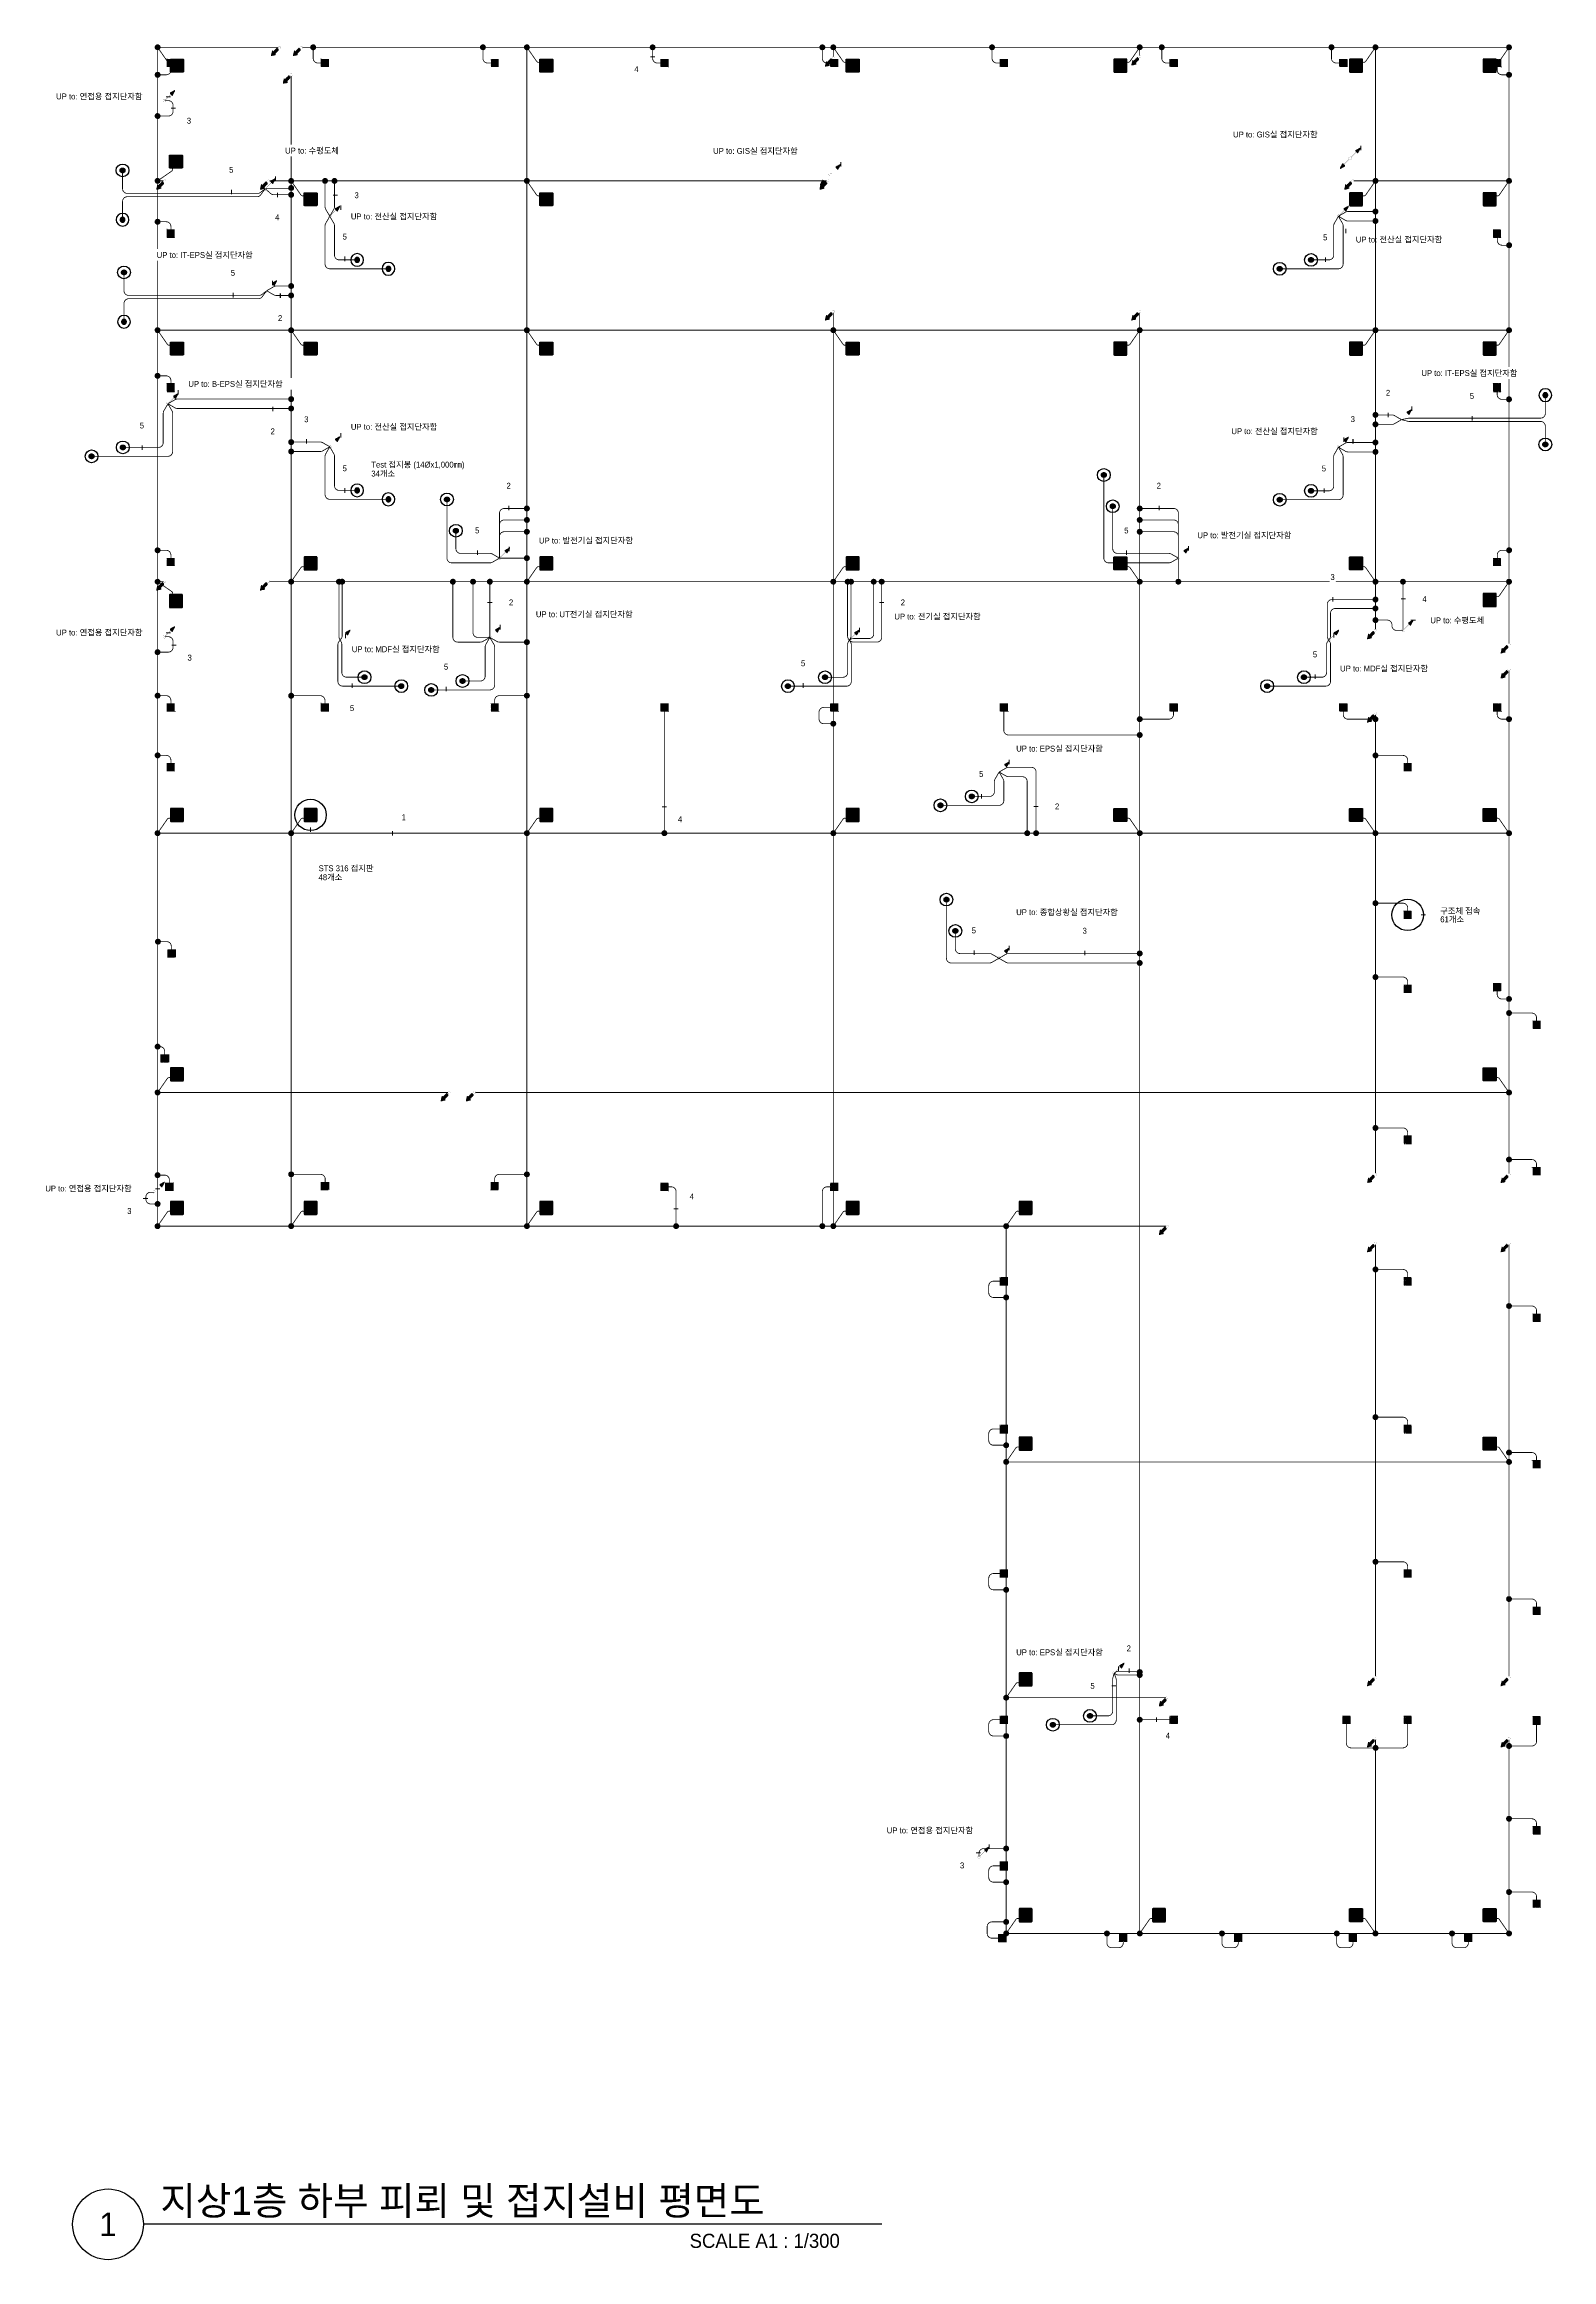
# Model space of a CAD drawing. Header units: millimetres. Extents: x 84495 to 502050, y -708375 to 1238700.
# Drawn here: x 84495 to 180419, y -525750 to -384805 of the extents above; entities that cross this region are included whole.
import ezdxf
from ezdxf.enums import TextEntityAlignment as Align

# ---------------------------------------------------------------- set-up
doc = ezdxf.new("R2010")
doc.units = ezdxf.units.MM
doc.header["$LTSCALE"] = 150
doc.set_wipeout_variables(frame=1)
for name, pattern in [('AM_ISO09W050', [22.5, 12, -1.5, 3, -1.5, 3, -1.5]), ('C2', [18.5, 13.5, -2, 1, -2]), ('HID', [2.3, 1.5, -0.8])]:
    doc.linetypes.add(name, pattern=pattern)
doc.layers.get('0').update_dxf_attribs({"lineweight": 0})
for name, color, linetype in [('------99 Grounding and Lightning', 3, 'Continuous'), ('------99 Grounding_Mesh', 6, 'Continuous'), ('-----09 E-WIRE-GV', 2, 'Continuous'), ('-----20 General Symbol', 3, 'Continuous'), ('-----29 Indicator', 1, 'Continuous'), ('-----30 Text', 2, 'Continuous'), ('-----41 Drawing Title', 2, 'Continuous')]:
    doc.layers.add(name, color=color, linetype=linetype)
doc.styles.add('ELEC', font='')
doc.styles.get('ELEC').set_extended_font_data('Dotum')

# ---------------------------------------------------------------- blocks, each defined once
blk = doc.blocks.new('접지봉')
at = {"linetype": 'HID', "ltscale": 200}
h = blk.add_hatch(color=256, dxfattribs=at)
h.dxf.hatch_style = 1
edge = h.paths.add_edge_path()
edge.add_arc((0, 0), 102, 0, 360)
blk.add_circle((0, 0), 271)
blk.add_circle((0, 0), 102, dxfattribs=at)
blk = doc.blocks.new('접속점 (본딩)')
h = blk.add_hatch(color=256)
h.dxf.hatch_style = 1
h.paths.add_polyline_path([(125, 0, 1), (-125, 0, 1)])
at = {"const_width": 2}
for points in [[(125, 0, 1), (-125, 0)], [(125, 0, -1), (-125, 0)]]:
    blk.add_lwpolyline(points, format="xyb", dxfattribs=at)
blk = doc.blocks.new('입상입하1')
h = blk.add_hatch()
h.set_pattern_fill('ANSI31', color=256, scale=50, angle=135)
h.set_pattern_definition([(180, (845993.8846, 610394.13), (-1e-14, -6.25), [])])
h.paths.add_polyline_path([(432, 432), (321, 228), (229, 321)])
at = {"const_width": 3.93}
blk.add_lwpolyline([(0, 61, -1), (0, -61, -1), (0, 61)], format="xyb", dxfattribs=at)
for points in [[(43, 43), (275, 275)], [(434, 433), (322, 227), (229, 321), (434, 433)]]:
    blk.add_lwpolyline(points, dxfattribs=at)
blk = doc.blocks.new('STS 316 접지판')
blk.add_wipeout([(-254, -276), (-270, -270), (-276, -254), (-276, 254), (-270, 270), (-254, 276), (254, 276), (270, 270), (276, 254), (276, -254), (270, -270), (254, -276)])
h = blk.add_hatch(color=256)
h.dxf.hatch_style = 1
h.set_gradient(color1=(132, 132, 132), color2=(214, 214, 214), tint=1, name='SPHERICAL')
edge = h.paths.add_edge_path()
edge.add_line((-254, 276), (254, 276))
edge.add_arc((254, 254), 22.1, 0, 90, ccw=False)
edge.add_line((276, 254), (276, -254))
edge.add_arc((254, -254), 22.1, 270, 360, ccw=False)
edge.add_line((254, -276), (-254, -276))
edge.add_arc((-254, -254), 22.1, 180, 270, ccw=False)
edge.add_line((-276, -254), (-276, 254))
edge.add_arc((-254, 254), 22.1, 90, 180, ccw=False)
h.paths.add_polyline_path([(-169, 221), (169, 221, -0.668179), (173, 212), (-165, 212, -1.496606)], flags=16)
h.paths.add_polyline_path([(221, 169), (221, -169, -0.668179), (212, -173), (212, 165, -1.496606)], flags=16)
h.paths.add_polyline_path([(-173, -212), (165, -212, -1.496606), (169, -221), (-169, -221, -0.668179)], flags=16)
h.paths.add_polyline_path([(-221, 169, 0.022626), (-52, 0, 1.473564), (-43, 4, 0.045564)], flags=16)
h = blk.add_hatch(color=256)
h.set_gradient(color1=(255, 255, 255), tint=1, name='SPHERICAL')
edge = h.paths.add_edge_path()
edge.add_arc((-232, 232), 22.1, 0, 360)
edge = h.paths.add_edge_path()
edge.add_arc((-78, 249), 16.6, 0, 360)
edge = h.paths.add_edge_path()
edge.add_arc((78, 249), 16.6, 0, 360)
edge = h.paths.add_edge_path()
edge.add_arc((232, 232), 22.1, 0, 360)
edge = h.paths.add_edge_path()
edge.add_arc((249, -77), 16.6, 0, 360)
edge = h.paths.add_edge_path()
edge.add_arc((249, 77), 16.6, 0, 360)
edge = h.paths.add_edge_path()
edge.add_arc((-78, -249), 16.6, 0, 360)
edge = h.paths.add_edge_path()
edge.add_arc((78, -249), 16.6, 0, 360)
edge = h.paths.add_edge_path()
edge.add_arc((232, -232), 22.1, 0, 360)
edge = h.paths.add_edge_path()
edge.add_arc((-232, -232), 22.1, 0, 360)
edge = h.paths.add_edge_path()
edge.add_arc((-249, -77), 16.6, 0, 360)
edge = h.paths.add_edge_path()
edge.add_arc((-249, 77), 16.6, 0, 360)
edge = h.paths.add_edge_path()
edge.add_arc((0, 0), 22.1, 0, 360)
h = blk.add_hatch(color=256)
h.set_gradient(color1=(255, 255, 255), tint=1, name='SPHERICAL')
edge = h.paths.add_edge_path()
edge.add_arc((-249, -77), 16.6, 0, 360)
edge = h.paths.add_edge_path()
edge.add_arc((-249, 77), 16.6, 0, 360)
edge = h.paths.add_edge_path()
edge.add_arc((-232, 232), 22.1, 0, 360)
edge = h.paths.add_edge_path()
edge.add_arc((-78, 249), 16.6, 0, 360)
edge = h.paths.add_edge_path()
edge.add_arc((78, 249), 16.6, 0, 360)
edge = h.paths.add_edge_path()
edge.add_arc((0, 0), 22.1, 0, 360)
edge = h.paths.add_edge_path()
edge.add_arc((232, 232), 22.1, 0, 360)
h = blk.add_hatch(color=256)
h.set_gradient(color1=(132, 132, 132), one_color=1, tint=1, name='SPHERICAL')
edge = h.paths.add_edge_path()
edge.add_arc((0, 0), 22.1, 0, 360)
for points in [[(-254, 276), (254, 276, -0.414214), (276, 254), (276, -254, -0.414214), (254, -276), (-254, -276, -0.414214), (-276, -254), (-276, 254, -0.414214), (-254, 276, 0.033225)], [(-221, -169), (-221, 169, -0.668179), (-212, 173), (-43, 4, -0.414214), (-43, -4), (-212, -173, -0.668179), (-221, -169, -0.016281)], [(-169, 221), (169, 221, -0.668179), (173, 212), (4, 43, -0.414214), (-4, 43), (-173, 212, -0.668179), (-169, 221, -0.016281)], [(221, -169), (221, 169, 0.668179), (212, 173), (43, 4, 0.414214), (43, -4), (212, -173, 0.668179), (221, -169, 0.016281)], [(-169, -221), (169, -221, 0.668179), (173, -212), (4, -43, 0.414214), (-4, -43), (-173, -212, 0.668179), (-169, -221, 0.016281)]]:
    blk.add_lwpolyline(points, format="xyb")
for centre, radius in [((-249, 77), 16.6), ((-232, 232), 22.1), ((-78, 249), 16.6), ((0, 0), 22.1), ((78, 249), 16.6), ((232, 232), 22.1), ((249, 77), 16.6), ((-249, -77), 16.6), ((-232, -232), 22.1), ((-78, -249), 16.6), ((78, -249), 16.6), ((232, -232), 22.1), ((249, -77), 16.6)]:
    blk.add_circle(centre, radius)
blk = doc.blocks.new('A$Ccb354d3c')
at = {"layer": '------99 Grounding_Mesh', "xscale": 1.5, "yscale": 1.5, "zscale": 1.5}
blk.add_blockref('STS 316 접지판', (1232, -1164), dxfattribs=at)
at = {"layer": '------99 Grounding_Mesh', "linetype": 'AM_ISO09W050', "ltscale": 0.12, "const_width": 50}
blk.add_lwpolyline([(619, -893), (0, 0)], dxfattribs=at)
blk.add_lwpolyline([(619, -893, 0.7141311), (884, -816)], format="xyb", dxfattribs=at)
at = {"layer": '------99 Grounding_Mesh', "xscale": 1.5, "yscale": 1.5, "zscale": 1.5}
blk.add_blockref('접속점 (본딩)', (0, 0), dxfattribs=at)
blk = doc.blocks.new('입상입하2')
h = blk.add_hatch()
h.set_pattern_fill('ANSI31', color=256, scale=100, angle=135)
h.set_pattern_definition([(180, (0, 0), (-2e-14, -12.5), [])])
h.paths.add_polyline_path([(326, 242), (377, 192), (433, 433), (192, 377), (242, 326), (39, 124), (124, 39)])
at = {"const_width": 3.93}
blk.add_lwpolyline([(0, 61, -1), (0, -61, -1), (0, 61)], format="xyb", dxfattribs=at)
blk.add_lwpolyline([(377, 192), (326, 242), (124, 39), (39, 124), (242, 326), (192, 377), (433, 433)], close=True, dxfattribs=at)
blk = doc.blocks.new('구조체접속')
h = blk.add_hatch()
h.set_pattern_fill('ANGLE', color=1, scale=200)
h.set_pattern_definition([(0, (0, 0), (0, 55), [40, -15]), (90, (0, 0), (-55, 3e-15), [40, -15])])
h.paths.add_polyline_path([(168, 168), (-168, 168), (-168, -168), (168, -168)])
at = {"color": 1}
for p, q in [((166, 168), (168, 166)), ((-168, -166), (-166, -168))]:
    blk.add_line(p, q, dxfattribs=at)
at = {"color": 1, "const_width": 2}
blk.add_lwpolyline([(168, 168), (-168, 168), (-168, -168), (168, -168)], close=True, dxfattribs=at)

msp = doc.modelspace()

# ---------------------------------------------------------------- linework, layer by layer
at = {"layer": '------99 Grounding_Mesh', "linetype": 'AM_ISO09W050', "const_width": 50, "elevation": 0}
for points in [[(91704, -384995), (99380, -384995)], [(91704, -384995), (91704, -459995)], [(100927, -384995), (177704, -384995)], [(115204, -384995), (115204, -459995)], [(134704, -385595), (134704, -384995)], [(154204, -384995), (154204, -385521)], [(177704, -384995), (177705, -422921)], [(100204, -386829), (100204, -459995)], [(98827, -393495), (134280, -393495)], [(167827, -393495), (177704, -393495)], [(91704, -402995), (177704, -402995)], [(134704, -459995), (134704, -401889)], [(154204, -401889), (154204, -504995)], [(98827, -418995), (177704, -418995)], [(177702, -424669), (177704, -456621)], [(169204, -427469), (169204, -456621)], [(91704, -434995), (177704, -434995)], [(91704, -451495), (110180, -451495)], [(111927, -451495), (177704, -451495)], [(91704, -459995), (155880, -459995)], [(145704, -459995), (145704, -504995)], [(169204, -461169), (169204, -488621)], [(177704, -461169), (177704, -488621)], [(145705, -474995), (177704, -474995)], [(169204, -492669), (169204, -504995)], [(177704, -492669), (177704, -504995)], [(145705, -504995), (177704, -504995)]]:
    msp.add_lwpolyline(points, dxfattribs=at)
at = {"layer": '------99 Grounding_Mesh', "const_width": 50, "elevation": 0}
for points in [[(91704, -393495), (92080, -393495)], [(91704, -418995), (92080, -418995)], [(145705, -489995), (155880, -489995)]]:
    msp.add_lwpolyline(points, dxfattribs=at)
at = {"layer": '-----09 E-WIRE-GV', "color": 4, "linetype": 'C2', "ltscale": 0.1, "const_width": 50, "elevation": 0}
for points in [[(102100, -385996), (101906, -385996, -0.4142136), (101606, -385696), (101606, -384995)], [(112900, -385996), (112706, -385996, -0.4142136), (112406, -385696), (112406, -384995)], [(123700, -385996), (123506, -385996, -0.4142136), (123206, -385696), (123206, -384995)], [(145300, -385996), (145106, -385996, -0.4142136), (144806, -385696), (144806, -384995)], [(156100, -385996), (155906, -385996, -0.4142136), (155606, -385696), (155606, -384995)], [(92551, -396590), (92551, -396395, 0.4142136), (92251, -396095), (91704, -396095)], [(92551, -406393), (92551, -406198, 0.4142136), (92251, -405898), (91704, -405898)], [(176950, -406897), (176950, -407092, 0.4142136), (177250, -407392), (177704, -407392)], [(92551, -426740), (92551, -426545, 0.4142136), (92251, -426245), (91704, -426245)], [(113154, -426740), (113154, -426545, -0.4142136), (113454, -426245), (115204, -426245)], [(134502, -426992), (134096, -426992, 0.4142136), (133796, -427292), (133796, -427729, 0.4142136), (134096, -428029), (134704, -428029)], [(154204, -428748), (145854, -428748, -0.4142136), (145554, -428448), (145554, -427244)], [(92551, -430540), (92551, -430345, 0.4142136), (92251, -430045), (91704, -430045)], [(171254, -439943), (171254, -439748, 0.4142136), (170954, -439448), (169204, -439448)], [(92577, -442388), (92577, -442193, 0.4142136), (92277, -441893), (91729, -441893)], [(179454, -491702), (179454, -492768, -0.4142136), (179154, -493068), (177704, -493068)], [(153154, -505497), (153154, -505604, -0.4142136), (152854, -505904), (152417, -505904, -0.4142136), (152117, -505604), (152117, -504995)], [(160474, -505497), (160474, -505604, -0.4142136), (160174, -505904), (159737, -505904, -0.4142136), (159437, -505604), (159437, -504995)], [(175114, -505497), (175114, -505604, -0.4142136), (174814, -505904), (174377, -505904, -0.4142136), (174077, -505604), (174077, -504995)]]:
    msp.add_lwpolyline(points, format="xyb", dxfattribs=at)
at = {"layer": '-----09 E-WIRE-GV', "color": 3, "linetype": 'C2', "ltscale": 0.3, "const_width": 50, "elevation": 0}
msp.add_lwpolyline([(92154, -388388), (92389, -388388, -0.4142136), (92689, -388688), (92689, -389068, -0.4142136), (92389, -389368), (91704, -389368)], format="xyb", dxfattribs=at)
at = {"layer": '-----09 E-WIRE-GV', "color": 3, "linetype": 'C2', "ltscale": 0.3, "const_width": 50}
for points in [[(102662, -395745), (102921, -395295, 0.1316525), (102962, -395145), (102962, -393495)], [(166846, -395745), (167296, -395485, -0.1316525), (167446, -395445), (169204, -395445)], [(166846, -395745), (167296, -396005, 0.1316525), (167446, -396045), (169204, -396045)], [(102662, -410411), (102212, -410151, 0.1316525), (102062, -410111), (100204, -410111)], [(166846, -410437), (167296, -410177, -0.1316525), (167446, -410137), (169204, -410137)], [(102662, -410411), (102212, -410671, -0.1316525), (102062, -410711), (100204, -410711)], [(166846, -410437), (167296, -410697, 0.1316525), (167446, -410737), (169304, -410737)], [(103314, -422715), (103264, -422588, -0.0934639), (103243, -422478), (103243, -418995)], [(103314, -422715), (103389, -422615, 0.1636487), (103450, -422434), (103450, -418995)], [(166235, -422715), (166174, -422602, -0.1241405), (166138, -422459), (166138, -420431, -0.4142136), (166438, -420131), (169204, -420131)], [(166235, -422715), (166301, -422607, 0.1379562), (166345, -422451), (166345, -420998, -0.4142136), (166645, -420698), (169204, -420698)], [(92154, -422495), (92389, -422495, -0.4142136), (92689, -422795), (92689, -423175, -0.4142136), (92389, -423475), (91704, -423475)], [(145246, -442953), (145696, -442693, -0.1316525), (145846, -442653), (154204, -442653)], [(145246, -442953), (145696, -443213, 0.1316525), (145846, -443253), (154204, -443253)], [(143974, -500130), (143974, -499896, -0.4142136), (144274, -499596), (145704, -499596)]]:
    msp.add_lwpolyline(points, format="xyb", dxfattribs=at)
at = {"layer": '-----09 E-WIRE-GV', "color": 2, "linetype": 'C2', "ltscale": 0.3, "const_width": 50}
for points in [[(102662, -395745), (102921, -396195, -0.1316525), (102962, -396345), (102962, -398221, 0.4142136), (103262, -398521), (104404, -398521)], [(166846, -395745), (167105, -396195, -0.1316525), (167146, -396345), (167146, -398788, -0.4142136), (166846, -399088), (163112, -399088)], [(166846, -395745), (166586, -396195, 0.1316525), (166546, -396345), (166546, -398221, -0.4142136), (166246, -398521), (165104, -398521)], [(89566, -399317), (89566, -400481, 0.4142136), (89866, -400781), (98162, -400781, 0.1672844), (98347, -400718), (98646, -400484)], [(170862, -408685), (171283, -408596, -0.0526119), (171345, -408589), (179713, -408589, 0.4142136), (180013, -408289), (180013, -407125)], [(92362, -407675), (92621, -408125, -0.1316525), (92662, -408275), (92662, -410718, -0.4142136), (92362, -411018), (87502, -411018)], [(92362, -407675), (92102, -408125, 0.1316525), (92062, -408275), (92062, -410151, -0.4142136), (91762, -410451), (89493, -410451)], [(180013, -410264), (180013, -409100, 0.4142136), (179713, -408800), (171351, -408800, -0.0620929), (171277, -408791), (170862, -408685)], [(102662, -410411), (102402, -410861, 0.1316525), (102362, -411011), (102362, -413454, 0.4142136), (102662, -413754), (106395, -413754)], [(102662, -410411), (102921, -410861, -0.1316525), (102962, -411011), (102962, -412887, 0.4142136), (103262, -413187), (104404, -413187)], [(166846, -410437), (167105, -410887, -0.1316525), (167146, -411037), (167146, -413480, -0.4142136), (166846, -413780), (163112, -413780)], [(166846, -410437), (166586, -410887, 0.1316525), (166546, -411037), (166546, -412913, -0.4142136), (166246, -413213), (165104, -413213)], [(107210, -425638), (103477, -425638, -0.4142136), (103177, -425338), (103177, -422996, -0.163907), (103238, -422815), (103314, -422715)], [(104871, -425071), (103729, -425071, -0.4142136), (103429, -424771), (103429, -422983, 0.1437066), (103382, -422821), (103314, -422715)], [(166235, -422715), (166301, -422823, -0.1382502), (166345, -422980), (166345, -425338, -0.4142136), (166045, -425638), (162312, -425638)], [(166235, -422715), (166157, -422813, 0.1686944), (166093, -422999), (166093, -424771, -0.4142136), (165793, -425071), (164651, -425071)], [(145255, -431103), (145514, -431553, -0.1316525), (145555, -431703), (145555, -432922, -0.4142136), (145255, -433222), (141521, -433222)], [(145255, -431103), (144995, -431553, 0.1316525), (144955, -431703), (144955, -432355, -0.4142136), (144655, -432655), (143513, -432655)], [(145246, -442953), (144796, -443213, -0.1316525), (144646, -443253), (142203, -443253, -0.4142136), (141903, -442953), (141903, -439220)], [(145246, -442953), (144796, -442693, 0.1316525), (144646, -442653), (142770, -442653, -0.4142136), (142470, -442353), (142470, -441211)], [(148674, -491718), (152408, -491718, 0.4142136), (152708, -491418), (152708, -488849, 0.0894457), (152689, -488744), (152574, -488435)], [(151038, -491151), (152180, -491151, 0.4142136), (152480, -490851), (152480, -488834, -0.0639651), (152489, -488758), (152574, -488435)]]:
    msp.add_lwpolyline(points, format="xyb", dxfattribs=at)
at = {"layer": '-----09 E-WIRE-GV', "color": 4, "linetype": 'C2', "ltscale": 0.1, "const_width": 50}
for points in [[(176957, -397094), (176957, -397288, 0.4142136), (177257, -397588), (177710, -397588)], [(92551, -417490), (92551, -417295, 0.4142136), (92251, -416995), (91704, -416995)], [(176957, -417490), (176957, -417295, -0.4142136), (177257, -416995), (177710, -416995)], [(102354, -426743), (102354, -426548, 0.4142136), (102054, -426248), (100204, -426248)], [(156354, -427247), (156354, -427442, -0.4142136), (156054, -427742), (154204, -427742)], [(167154, -427247), (167154, -427442, 0.4142136), (167454, -427742), (169204, -427742)], [(176950, -427244), (176950, -427438, 0.4142136), (177250, -427738), (177704, -427738)], [(171254, -430543), (171254, -430348, 0.4142136), (170954, -430048), (169204, -430048)], [(171254, -444643), (171254, -444448, 0.4142136), (170954, -444148), (169204, -444148)], [(176950, -445047), (176950, -445242, 0.4142136), (177250, -445542), (177704, -445542)], [(179454, -446933), (179454, -446738, 0.4142136), (179154, -446438), (177704, -446438)], [(92154, -449068), (92154, -448873, 0.4142136), (91854, -448573), (91704, -448573)], [(171254, -454243), (171254, -454048, 0.4142136), (170954, -453748), (169204, -453748)], [(179454, -456253), (179454, -456058, 0.4142136), (179154, -455758), (177704, -455758)], [(92454, -457243), (92454, -457048, 0.4142136), (92154, -456748), (91704, -456748)], [(102370, -457193), (102370, -456998, 0.4142136), (102070, -456698), (100204, -456698)], [(113154, -457193), (113154, -456998, -0.4142136), (113454, -456698), (115204, -456698)], [(124206, -457495), (124400, -457495, -0.4142136), (124700, -457795), (124700, -459995)], [(145302, -463495), (144896, -463495, 0.4142136), (144596, -463795), (144596, -464232, 0.4142136), (144896, -464532), (145704, -464532)], [(171254, -463243), (171254, -463048, 0.4142136), (170954, -462748), (169204, -462748)], [(179454, -465573), (179454, -465378, 0.4142136), (179154, -465078), (177704, -465078)], [(171254, -472643), (171254, -472448, 0.4142136), (170954, -472148), (169204, -472148)], [(171254, -481843), (171254, -481648, 0.4142136), (170954, -481348), (169204, -481348)], [(145302, -482095), (144896, -482095, 0.4142136), (144596, -482395), (144596, -482832, 0.4142136), (144896, -483132), (145704, -483132)], [(179454, -484213), (179454, -484018, 0.4142136), (179154, -483718), (177704, -483718)], [(145302, -491395), (144896, -491395, 0.4142136), (144596, -491695), (144596, -492132, 0.4142136), (144896, -492432), (145704, -492432)], [(167354, -491647), (167354, -492889, 0.4142136), (167654, -493189), (169204, -493189)], [(171254, -491647), (171254, -492889, -0.4142136), (170954, -493189), (169204, -493189)], [(179454, -498193), (179454, -497998, 0.4142136), (179154, -497698), (177704, -497698)], [(145302, -500695), (144896, -500695, 0.4142136), (144596, -500995), (144596, -501432, 0.4142136), (144896, -501732), (145704, -501732)]]:
    msp.add_lwpolyline(points, format="xyb", dxfattribs=at)
at = {"layer": '-----09 E-WIRE-GV', "color": 1, "linetype": 'C2', "ltscale": 0.3, "const_width": 50}
for points in [[(98646, -400484), (99096, -400225, -0.1316525), (99246, -400184), (100204, -400184)], [(98646, -400484), (99096, -400744, 0.1316525), (99246, -400784), (100204, -400784)], [(92362, -407675), (92812, -407415, -0.1316525), (92962, -407375), (100204, -407375)], [(92362, -407675), (92812, -407935, 0.1316525), (92962, -407975), (100204, -407975)], [(170862, -408685), (170412, -408426, 0.1316525), (170262, -408385), (169112, -408385)], [(170862, -408685), (170412, -408945, -0.1316525), (170262, -408985), (169112, -408985)], [(145255, -431103), (145705, -430844, -0.1316525), (145855, -430803), (147309, -430803, -0.4142136), (147609, -431103), (147609, -434995)], [(145255, -431103), (145705, -431363, 0.1316525), (145855, -431403), (146742, -431403, -0.4142136), (147042, -431703), (147042, -434995)], [(154204, -488314), (152845, -488314, 0.1495136), (152678, -488365), (152574, -488435)], [(154204, -488552), (152843, -488552, -0.1452457), (152679, -488504), (152574, -488435)]]:
    msp.add_lwpolyline(points, format="xyb", dxfattribs=at)
at = {"layer": '-----09 E-WIRE-GV', "color": 2, "linetype": 'C2', "ltscale": 0.3, "const_width": 50, "elevation": 0}
for points in [[(113462, -417495), (113012, -417755, -0.1316525), (112862, -417795), (110419, -417795, -0.4142136), (110119, -417495), (110119, -413762)], [(113462, -417495), (113012, -417235, 0.1316525), (112862, -417195), (110986, -417195, -0.4142136), (110686, -416895), (110686, -415753)], [(112849, -422538), (113108, -422988, -0.1316525), (113149, -423138), (113149, -425581, -0.4142136), (112849, -425881), (109115, -425881)], [(112849, -422538), (112589, -422988, 0.1316525), (112549, -423138), (112549, -425014, -0.4142136), (112249, -425314), (111107, -425314)], [(135714, -422715), (135790, -422819, -0.1594596), (135848, -422996), (135848, -425341, -0.4142136), (135548, -425641), (131814, -425641)], [(135714, -422715), (135653, -422834, 0.1191778), (135620, -422971), (135620, -424774, -0.4142136), (135320, -425074), (134178, -425074)]]:
    msp.add_lwpolyline(points, format="xyb", dxfattribs=at)
at = {"layer": '-----09 E-WIRE-GV', "color": 1, "linetype": 'C2', "ltscale": 0.3, "const_width": 50, "elevation": 0}
for points in [[(113462, -415503), (113462, -415366, -0.4142136), (113762, -415066), (115204, -415066)], [(113462, -416254), (113462, -416117, -0.4142136), (113762, -415817), (115204, -415817)], [(112849, -422538), (112399, -422798, -0.1316525), (112249, -422838), (110795, -422838, -0.4142136), (110495, -422538), (110495, -418995)], [(112849, -422538), (112076, -422538, -0.4142136), (111776, -422238), (111776, -418995)], [(112849, -422538), (113299, -422798, 0.1316525), (113449, -422838), (115204, -422838)]]:
    msp.add_lwpolyline(points, format="xyb", dxfattribs=at)
msp.add_lwpolyline([(112849, -422538), (112849, -418995)], dxfattribs=at)
at = {"layer": '-----09 E-WIRE-GV', "color": 4, "linetype": 'C2', "ltscale": 0.3, "const_width": 50}
msp.add_lwpolyline([(170954, -422095), (170954, -418995)], dxfattribs=at)
msp.add_lwpolyline([(170954, -422095), (170553, -422095, -0.4142136), (170253, -421795), (170253, -421737, 0.4142136), (169953, -421437), (169204, -421437)], format="xyb", dxfattribs=at)
at = {"layer": '-----09 E-WIRE-GV', "color": 4, "linetype": 'C2', "ltscale": 0.1, "const_width": 50, "elevation": 0}
msp.add_lwpolyline([(123954, -427244), (123954, -434995)], dxfattribs=at)
at = {"layer": '-----09 E-WIRE-GV', "color": 4, "linetype": 'C2', "ltscale": 0.1, "const_width": 50}
msp.add_lwpolyline([(156102, -491395), (154204, -491395)], dxfattribs=at)
at = {"layer": '-----29 Indicator', "elevation": 0}
for points in [[(91379, -388150, 0, 0, 0), (92242, -388150, 64.2, 64.2, 0), (92542, -388150, 0, 0, 0)], [(93714, -389259, 0, 0, 0), (93714, -388875, 0, 0, 0), (92851, -388875, 64.2, 64.2, 0), (92550, -388875, 0, 0, 0)], [(99515, -401810, 0, 0, 0), (99515, -400947, 64.2, 64.2, 0), (99515, -400646, 0, 0, 0)], [(93502, -406405, 0, 0, 0), (93013, -406405, 0, 0, 0), (93013, -406797, 64.2, 64.2, 0), (93013, -407098, 0, 0, 0)], [(103846, -409133, 0, 0, 0), (103357, -409133, 0, 0, 0), (103357, -409525, 64.2, 64.2, 0), (103357, -409825, 0, 0, 0)], [(171989, -420094, 0, 0, 0), (171126, -420094, 64.2, 64.2, 0), (170826, -420094, 0, 0, 0)], [(93759, -423419, 0, 0, 0), (93759, -423035, 0, 0, 0), (92896, -423035, 64.2, 64.2, 0), (92595, -423035, 0, 0, 0)], [(107031, -433982, 0, 0, 0), (106647, -433982, 0, 0, 0), (106647, -434845, 64.2, 64.2, 0), (106647, -435145, 0, 0, 0)], [(124967, -433701, 0, 0, 0), (124967, -433316, 0, 0, 0), (124104, -433316, 64.2, 64.2, 0), (123803, -433316, 0, 0, 0)]]:
    msp.add_lwpolyline(points, format="xyseb", dxfattribs=at)
at = {"layer": '-----29 Indicator'}
for points in [[(133028, -391616, 0, 0, 0), (135189, -391616, 0, 0, 0), (135189, -392295, 64.2, 64.2, 0), (135189, -392596, 0, 0, 0)], [(166112, -390570, 0, 0, 0), (168273, -390570, 0, 0, 0), (168273, -391249, 64.2, 64.2, 0), (168273, -391550, 0, 0, 0)], [(104031, -394405, 0, 0, 0), (103168, -394405, 64.2, 64.2, 0), (102867, -394405, 0, 0, 0)], [(99041, -409021, 0, 0, 0), (99041, -408157, 64.2, 64.2, 0), (99041, -407857, 0, 0, 0)], [(157772, -416034, 0, 0, 0), (157312, -416034, 0, 0, 0), (157312, -416713, 64.2, 64.2, 0), (157312, -417013, 0, 0, 0)], [(91379, -422256, 0, 0, 0), (92242, -422256, 64.2, 64.2, 0), (92542, -422256, 0, 0, 0)], [(146281, -429642, 0, 0, 0), (145896, -429642, 0, 0, 0), (145896, -430320, 64.2, 64.2, 0), (145896, -430621, 0, 0, 0)], [(90690, -457627, 0, 0, 0), (91553, -457627, 64.2, 64.2, 0), (91854, -457627, 0, 0, 0)], [(144240, -498467, 0, 0, 0), (144624, -498467, 0, 0, 0), (144624, -499330, 64.2, 64.2, 0), (144624, -499631, 0, 0, 0)]]:
    msp.add_lwpolyline(points, format="xyseb", dxfattribs=at)
msp.add_circle((171252, -440195), 1000, dxfattribs=at)
at = {"layer": '-----41 Drawing Title', "color": 7}
msp.add_line((137801, -523500), (90799, -523500), dxfattribs=at)
msp.add_circle((88549, -523500), 2250, dxfattribs=at)

# ---------------------------------------------------------------- block references
at = {"layer": '------99 Grounding and Lightning', "yscale": 1.5, "zscale": 1.5}
for name, p, xscale, rotation in [('접속점 (본딩)', (101606, -384995), -1.5, 180), ('구조체접속', (102354, -385995), 1.5, 269.9999999999999), ('접속점 (본딩)', (112406, -384995), -1.5, 180), ('구조체접속', (113154, -385995), 1.5, 269.9999999999999), ('접속점 (본딩)', (123206, -384995), -1.5, 180), ('구조체접속', (123954, -385995), 1.5, 269.9999999999999), ('접속점 (본딩)', (144806, -384995), -1.5, 180), ('구조체접속', (145554, -385995), 1.5, 269.9999999999999), ('접속점 (본딩)', (155606, -384995), -1.5, 180), ('구조체접속', (156354, -385995), 1.5, 269.9999999999999), ('접속점 (본딩)', (166406, -384995), -1.5, 180), ('접속점 (본딩)', (91704, -389368), -1.5, 270), ('접속점 (본딩)', (102962, -393495), 1.5, 89.99999999999999), ('접지봉', (89474, -395967), -1.5, 180), ('접속점 (본딩)', (91704, -396095), 1.5, 270), ('접속점 (본딩)', (169204, -395445), 1.5, 89.99999999999999), ('접속점 (본딩)', (169204, -396045), 1.5, 89.99999999999999), ('구조체접속', (92554, -396842), 1.5, 269.9999999999999), ('구조체접속', (176957, -396842), 1.5, 269.9999999999999), ('접속점 (본딩)', (177710, -397588), 1.5, 90.00000000000001), ('접지봉', (104404, -398521), -1.5, 270), ('접지봉', (106395, -399088), -1.5, 270), ('접지봉', (163112, -399088), 1.5, 90.00000000000001), ('접지봉', (165104, -398521), 1.5, 90.00000000000001), ('접속점 (본딩)', (100204, -400184), 1.5, 179.9999999999999), ('접속점 (본딩)', (100204, -400784), 1.5, 179.9999999999999), ('접지봉', (89566, -402456), -1.5, 180), ('접속점 (본딩)', (91704, -405898), 1.5, 270), ('구조체접속', (92554, -406645), 1.5, 269.9999999999999), ('접속점 (본딩)', (100204, -407375), 1.5, 179.9999999999999), ('구조체접속', (176954, -406645), 1.5, 269.9999999999999), ('접속점 (본딩)', (177704, -407392), 1.5, 90.00000000000001), ('접속점 (본딩)', (100204, -407975), 1.5, 179.9999999999999), ('접지봉', (89493, -410451), 1.5, 90), ('접속점 (본딩)', (100204, -410111), 1.5, 179.9999999999999), ('접속점 (본딩)', (169204, -410137), -1.5, 180), ('접지봉', (180013, -410264), 1.5, 180), ('접지봉', (87502, -411018), 1.5, 90), ('접속점 (본딩)', (100204, -410711), 1.5, 179.9999999999999), ('접속점 (본딩)', (169204, -410737), -1.5, 180), ('접지봉', (104404, -413187), -1.5, 270), ('접지봉', (165104, -413213), 1.5, 90.00000000000001), ('접지봉', (106395, -413754), -1.5, 270), ('접속점 (본딩)', (115204, -414335), 1.5, 89.99999999999997), ('접속점 (본딩)', (154204, -414335), 1.5, 89.99999999999997), ('접지봉', (163112, -413780), 1.5, 90.00000000000001), ('접속점 (본딩)', (115204, -415066), 1.5, 89.99999999999997), ('접속점 (본딩)', (115204, -415817), 1.5, 89.99999999999997), ('접속점 (본딩)', (91704, -416995), 1.5, 270), ('접속점 (본딩)', (177710, -416995), 1.5, 90.00000000000001), ('구조체접속', (92557, -417742), 1.5, 269.9999999999999), ('구조체접속', (176957, -417742), 1.5, 269.9999999999999), ('접속점 (본딩)', (103243, -418995), 1.5, 89.99999999999993), ('접속점 (본딩)', (103450, -418995), 1.5, 89.99999999999993), ('접속점 (본딩)', (110495, -418995), 1.5, 179.9999999999999), ('접속점 (본딩)', (111776, -418995), 1.5, 179.9999999999999), ('접속점 (본딩)', (112849, -418995), 1.5, 179.9999999999999), ('접속점 (본딩)', (137276, -418995), -1.5, 90.00000000000007), ('접속점 (본딩)', (137781, -418995), -1.5, 90.00000000000007), ('접속점 (본딩)', (156662, -418995), 1.5, 89.99999999999997), ('접속점 (본딩)', (169204, -420131), 1.5, 89.99999999999993), ('접속점 (본딩)', (170954, -418995), 1.5, 89.99999999999999), ('접속점 (본딩)', (169204, -420698), 1.5, 89.99999999999993), ('접속점 (본딩)', (169204, -421437), 1.5, 89.99999999999999), ('접속점 (본딩)', (115204, -422838), 1.5, 179.9999999999999), ('접속점 (본딩)', (91704, -423475), -1.5, 270), ('접지봉', (104871, -425071), 1.5, 90), ('접지봉', (107210, -425638), 1.5, 90), ('접지봉', (109115, -425881), 1.5, 90), ('접지봉', (111107, -425314), 1.5, 90), ('접지봉', (131814, -425641), 1.5, 90), ('접지봉', (134178, -425074), 1.5, 90), ('접지봉', (162312, -425638), 1.5, 90), ('접지봉', (164651, -425071), 1.5, 90), ('접속점 (본딩)', (91704, -426245), 1.5, 270), ('구조체접속', (92551, -426992), 1.5, 269.9999999999999), ('접속점 (본딩)', (100204, -426248), 1.5, 270), ('구조체접속', (102354, -426995), 1.5, 269.9999999999999), ('구조체접속', (113154, -426992), 1.5, 269.9999999999999), ('접속점 (본딩)', (115204, -426245), -1.5, 90), ('구조체접속', (123954, -426992), 1.5, 269.9999999999999), ('구조체접속', (134754, -426992), 1.5, 269.9999999999999), ('구조체접속', (145554, -426992), 1.5, 269.9999999999999), ('구조체접속', (156354, -426995), 1.5, 269.9999999999999), ('구조체접속', (167154, -426995), 1.5, 269.9999999999999), ('구조체접속', (176950, -426992), 1.5, 269.9999999999999), ('접속점 (본딩)', (177704, -427738), 1.5, 90.00000000000001), ('접속점 (본딩)', (91704, -430045), 1.5, 270), ('접속점 (본딩)', (169204, -430048), -1.5, 180), ('구조체접속', (92551, -430792), 1.5, 269.9999999999999), ('구조체접속', (171254, -430795), 1.5, 269.9999999999999), ('접지봉', (143513, -432655), 1.5, 90), ('접지봉', (141521, -433222), 1.5, 90), ('접속점 (본딩)', (123954, -434995), -1.5, 90), ('접속점 (본딩)', (169204, -439448), -1.5, 180), ('구조체접속', (171254, -440195), 1.5, 269.9999999999999), ('접속점 (본딩)', (91729, -441893), 1.5, 270), ('구조체접속', (92577, -442640), 1.5, 269.9999999999999), ('접속점 (본딩)', (169204, -444148), -1.5, 180), ('구조체접속', (171254, -444895), 1.5, 269.9999999999999), ('구조체접속', (176954, -444795), 1.5, 180), ('접속점 (본딩)', (177704, -445542), 1.5, 90.00000000000001), ('접속점 (본딩)', (177704, -446438), -1.5, 180), ('구조체접속', (179454, -447185), 1.5, 89.99999999999999), ('접속점 (본딩)', (91704, -448573), 1.5, 270), ('접속점 (본딩)', (169204, -453748), -1.5, 180), ('구조체접속', (171254, -454495), 1.5, 269.9999999999999), ('접속점 (본딩)', (91704, -456748), 1.5, 270), ('접속점 (본딩)', (177704, -455758), -1.5, 180), ('구조체접속', (179454, -456505), 1.5, 89.99999999999999), ('구조체접속', (123954, -457495), 1.5, 269.9999999999999), ('접속점 (본딩)', (124700, -459995), -1.5, 270), ('구조체접속', (145554, -463495), 1.5, 269.9999999999999), ('접속점 (본딩)', (169204, -462748), -1.5, 180), ('구조체접속', (171254, -463495), 1.5, 269.9999999999999), ('접속점 (본딩)', (145704, -464532), -1.5, 270), ('접속점 (본딩)', (177704, -465078), -1.5, 180), ('구조체접속', (179454, -465825), 1.5, 89.99999999999999), ('접속점 (본딩)', (169204, -472148), -1.5, 180), ('구조체접속', (171254, -472895), 1.5, 269.9999999999999), ('구조체접속', (179454, -475145), 1.5, 89.99999999999999), ('구조체접속', (145554, -482095), 1.5, 269.9999999999999), ('접속점 (본딩)', (169204, -481348), -1.5, 180), ('구조체접속', (171254, -482095), 1.5, 269.9999999999999), ('접속점 (본딩)', (145704, -483132), -1.5, 270), ('접속점 (본딩)', (177704, -483718), -1.5, 180), ('구조체접속', (179454, -484465), 1.5, 89.99999999999999), ('접속점 (본딩)', (154204, -488364), -1.5, 270), ('접속점 (본딩)', (154204, -488552), -1.5, 270), ('구조체접속', (145554, -491395), 1.5, 269.9999999999999), ('접지봉', (148674, -491718), 1.5, 90), ('접지봉', (151038, -491151), 1.5, 90), ('접속점 (본딩)', (154204, -491395), -1.5, 270), ('구조체접속', (156354, -491395), 1.5, 269.9999999999999), ('구조체접속', (167354, -491395), 1.5, 269.9999999999999), ('구조체접속', (171254, -491395), 1.5, 269.9999999999999), ('구조체접속', (179454, -491455), 1.5, 89.99999999999999), ('접속점 (본딩)', (145704, -492432), -1.5, 270), ('접속점 (본딩)', (169213, -493189), -1.5, 180), ('접속점 (본딩)', (177704, -493068), -1.5, 180), ('접속점 (본딩)', (177704, -497698), -1.5, 180), ('구조체접속', (179454, -498445), 1.5, 89.99999999999999), ('접속점 (본딩)', (145704, -499596), -1.5, 270), ('구조체접속', (145554, -500695), 1.5, 269.9999999999999), ('접속점 (본딩)', (145704, -501732), -1.5, 270), ('접속점 (본딩)', (177704, -502358), -1.5, 180), ('구조체접속', (179454, -503105), 1.5, 89.99999999999999)]:
    msp.add_blockref(name, p, dxfattribs=dict(at, xscale=xscale, rotation=rotation))
for name, p, xscale in [('접지봉', (89474, -392828), 1.5), ('접지봉', (89566, -399317), 1.5), ('접지봉', (180013, -407125), -1.5), ('접속점 (본딩)', (169204, -408385), 1.5), ('접속점 (본딩)', (169204, -408985), 1.5), ('접지봉', (151919, -412203), 1.5), ('접지봉', (110119, -413762), 1.5), ('접지봉', (152486, -414194), 1.5), ('접지봉', (110686, -415753), 1.5), ('접속점 (본딩)', (134704, -428029), 1.5), ('접속점 (본딩)', (154204, -427742), 1.5), ('접속점 (본딩)', (169204, -427742), -1.5), ('접속점 (본딩)', (154204, -428748), 1.5), ('접속점 (본딩)', (147042, -434995), 1.5), ('접속점 (본딩)', (147609, -434995), 1.5), ('접지봉', (141903, -439220), 1.5), ('접지봉', (142470, -441211), 1.5), ('접속점 (본딩)', (154204, -442645), 1.5), ('접속점 (본딩)', (154204, -443253), 1.5), ('접속점 (본딩)', (100204, -456698), -1.5), ('접속점 (본딩)', (115204, -456698), -1.5), ('구조체접속', (102370, -457445), 1.5), ('구조체접속', (113154, -457445), 1.5), ('접속점 (본딩)', (152117, -504995), 1.5), ('접속점 (본딩)', (159437, -504995), 1.5), ('구조체접속', (160474, -505245), 1.5), ('접속점 (본딩)', (174077, -504995), 1.5)]:
    msp.add_blockref(name, p, dxfattribs=dict(at, xscale=xscale))
at = {"layer": '-----20 General Symbol', "rotation": 180}
for name, p, xscale, yscale, zscale in [('입상입하2', (99454, -384995, 0), 1.2, 1.2, 1.2), ('입상입하2', (100854, -384995, 0), 1.2, 1.2, 1.2), ('입상입하2', (100204, -386755), 1.2, 1.2, 1.2), ('입상입하1', (134512, -393095), 1.5, 1.5, 1.5), ('입상입하2', (98754, -393495, 0), 1.2, 1.2, 1.2), ('입상입하2', (134354, -393495), 1.2, 1.2, 1.2), ('입상입하2', (98754, -418995, 0), 1.2, 1.2, 1.2), ('입상입하2', (169204, -422095), 1.2, 1.2, 1.2), ('입상입하2', (177705, -422995), 1.2, 1.2, 1.2), ('입상입하2', (177702, -424595), 1.2, 1.2, 1.2), ('입상입하2', (169204, -427395), 1.2, 1.2, 1.2), ('입상입하2', (110254, -451495), 1.2, 1.2, 1.2), ('입상입하2', (111854, -451495), 1.2, 1.2, 1.2), ('입상입하2', (169204, -456695), 1.2, 1.2, 1.2), ('입상입하2', (177704, -456695), 1.2, 1.2, 1.2), ('입상입하2', (155954, -459995), 1.2, 1.2, 1.2), ('입상입하2', (169204, -461095), 1.2, 1.2, 1.2), ('입상입하2', (177704, -461095), 1.2, 1.2, 1.2), ('입상입하2', (169204, -488695), 1.2, 1.2, 1.2), ('입상입하2', (177704, -488695), 1.2, 1.2, 1.2), ('입상입하2', (155954, -489995), 1.2, 1.2, 1.2), ('입상입하2', (169204, -492595), 1.2, 1.2, 1.2), ('입상입하2', (177704, -492595), 1.2, 1.2, 1.2)]:
    msp.add_blockref(name, p, dxfattribs=dict(at, xscale=xscale, yscale=yscale, zscale=zscale))
at = {"layer": '-----20 General Symbol', "xscale": 1.5, "yscale": 1.5, "zscale": 1.5}
for p in [(92154, -388388), (167596, -392049), (134512, -393095), (98554, -393995), (102662, -395745), (166846, -395745), (98646, -400484), (92362, -407675), (170862, -408685), (102662, -410411), (166846, -410437), (113462, -417495), (156662, -417495), (92154, -422495), (103314, -422715), (112849, -422538), (135714, -422715), (166235, -422715), (170954, -422095), (145255, -431103), (145246, -442953), (152574, -488435), (143974, -500130)]:
    msp.add_blockref('입상입하1', p, dxfattribs=at)

# ---------------------------------------------------------------- texts
at = {"layer": '-----41 Drawing Title', "color": 2, "style": 'ELEC'}
msp.add_text('지상1층 하부 피뢰 및 접지설비 평면도', height=1800, dxfattribs=at).set_placement((91879, -522900))
at = {"layer": '-----41 Drawing Title', "color": 7, "style": 'ELEC'}
msp.add_text('1', height=1500, dxfattribs=at).set_placement((88549, -523500), align=Align.MIDDLE)
at = {"layer": '-----41 Drawing Title', "style": 'ELEC'}
msp.add_text('SCALE A1 : 1/300', height=900, dxfattribs=at).set_placement((135117, -525000), align=Align.RIGHT)

# ---------------------------------------------------------------- wipeouts: each hides what was drawn before it
for points in [[(167424, -408851), (167424, -408445), (167775, -408242), (168126, -408445), (168126, -408851), (167775, -409054)], [(155081, -413090), (155081, -412684), (155432, -412481), (155784, -412684), (155784, -413090), (155432, -413293)], [(138794, -420514), (138794, -420108), (139146, -419906), (139497, -420108), (139497, -420514), (139146, -420717)], [(103743, -427240), (103743, -426834), (104095, -426631), (104446, -426834), (104446, -427240), (104095, -427442)], [(148608, -433494), (148608, -433088), (148960, -432885), (149311, -433088), (149311, -433494), (148960, -433696)], [(101820, -436920), (105809, -436920), (105809, -438081), (101820, -438081)], [(173265, -439628), (176177, -439628), (176177, -440762), (173265, -440762)], [(150365, -441403), (150365, -440998), (150716, -440795), (151067, -440998), (151067, -441403), (150716, -441606)]]:
    msp.add_wipeout(points).dxf.layer = '-----29 Indicator'

# ---------------------------------------------------------------- next in the draw order: linework, layer by layer
at = {"layer": '-----29 Indicator'}
for points in [[(167775, -409054, 0, 0, 0), (167775, -409917, 64.2, 64.2, 0), (167775, -410217, 0, 0, 0)], [(155432, -413293, 0, 0, 0), (155432, -414156, 64.2, 64.2, 0), (155432, -414456, 0, 0, 0)], [(104095, -426631, 0, 0, 0), (104095, -425768, 64.2, 64.2, 0), (104095, -425467, 0, 0, 0)], [(150716, -441606, 0, 0, 0), (150716, -442469, 64.2, 64.2, 0), (150716, -442770, 0, 0, 0)]]:
    msp.add_lwpolyline(points, format="xyseb", dxfattribs=at)
at = {"layer": '-----29 Indicator', "elevation": 0}
for points in [[(138525, -421236, 0, 0, 0), (136364, -421236, 0, 0, 0), (136364, -421915, 64.2, 64.2, 0), (136364, -422216, 0, 0, 0)], [(138794, -420311, 0, 0, 0), (137931, -420311, 64.2, 64.2, 0), (137631, -420311, 0, 0, 0)], [(148608, -433291, 0, 0, 0), (147745, -433291, 64.2, 64.2, 0), (147445, -433291, 0, 0, 0)], [(173265, -440195, 0, 0, 0), (172402, -440195, 64.2, 64.2, 0), (172102, -440195, 0, 0, 0)]]:
    msp.add_lwpolyline(points, format="xyseb", dxfattribs=at)

# ---------------------------------------------------------------- next in the draw order: block references
at = {"layer": '-----09 E-WIRE-GV'}
for p in [(91704, -384995), (115204, -384995), (134704, -384995, 0), (100204, -393495), (115204, -393495), (91704, -402995), (100204, -402995), (115204, -402995), (134704, -402995, 0)]:
    msp.add_blockref('A$Ccb354d3c', p, dxfattribs=at)
at = {"layer": '-----09 E-WIRE-GV', "xscale": -1}
for p in [(154204, -384995), (177704, -384995), (177704, -393495), (154204, -402995), (177704, -402995)]:
    msp.add_blockref('A$Ccb354d3c', p, dxfattribs=at)
at = {"layer": '-----09 E-WIRE-GV'}
for p, rotation in [((91704, -393495), 90), ((154204, -418995), 180), ((154204, -434995), 180), ((169204, -434995), 180), ((177704, -434995), 180), ((177704, -451495), 180), ((177704, -474995), 180), ((169204, -504995), 180), ((177704, -504995), 180)]:
    msp.add_blockref('A$Ccb354d3c', p, dxfattribs=dict(at, rotation=rotation))
at = {"layer": '-----09 E-WIRE-GV', "xscale": -1}
for p, rotation in [((100204, -418995), 180), ((115204, -418995), 180), ((134704, -418995, 0), 180), ((91704, -418995), 90), ((177704, -418995), 359.9997280613941), ((91704, -434995), 180), ((100204, -434995), 180), ((115204, -434995), 180), ((134704, -434995, 0), 180), ((91704, -451495), 180), ((91704, -459995), 180), ((100204, -459995), 180), ((115204, -459995), 180), ((134704, -459995), 180), ((145704, -459995), 180), ((145704, -474995), 180), ((145704, -489995), 180), ((145704, -504995), 180), ((154204, -504995), 180)]:
    msp.add_blockref('A$Ccb354d3c', p, dxfattribs=dict(at, rotation=rotation))

# ---------------------------------------------------------------- next in the draw order: texts
at = {"layer": '-----30 Text', "style": 'ELEC'}
for s, p in [('3', (167624, -408651)), ('2', (155281, -412890)), ('2', (138995, -420314)), ('5', (103943, -427040)), ('2', (148808, -433294)), ('48개소', (101948, -437799, 0)), ('STS 316 접지판', (101948, -437227, 0)), ('구조체 접속 ', (173328, -439940, 0)), ('3', (150565, -441204)), ('61개소', (173328, -440475, 0))]:
    msp.add_text(s, height=375, dxfattribs=at).set_placement(p, align=Align.MIDDLE_LEFT)

# ---------------------------------------------------------------- next in the draw order: wipeouts: each hides what was drawn before it
for points in [[(121841, -386588), (121841, -386182), (122192, -385979), (122544, -386182), (122544, -386588), (122192, -386791)], [(85183, -387775), (91379, -387775), (91379, -388525), (85183, -388525)], [(93363, -389868), (93363, -389462), (93714, -389259), (94065, -389462), (94065, -389868), (93714, -390071)], [(166112, -390195), (159916, -390195), (159916, -390945), (166112, -390945)], [(99693, -391188), (103692, -391188), (103692, -391938), (99693, -391938)], [(133028, -391241), (126832, -391241), (126832, -391991), (133028, -391991)], [(104031, -394608), (104031, -394203), (104382, -394000), (104734, -394203), (104734, -394608), (104382, -394811)], [(165668, -397289), (165668, -396883), (166019, -396680), (166370, -396883), (166370, -397289), (166019, -397492)], [(167798, -396844), (174169, -396844), (174169, -397594), (167798, -397594)], [(96161, -399547), (96161, -399142), (96512, -398939), (96863, -399142), (96863, -399547), (96512, -399750)], [(93502, -406030), (100501, -406030), (100501, -406780), (93502, -406780)], [(175006, -407378), (175006, -406973), (175357, -406770), (175708, -406973), (175708, -407378), (175357, -407581)], [(90368, -409256), (90368, -408850), (90719, -408648), (91070, -408850), (91070, -409256), (90719, -409459)], [(100832, -408857), (100832, -408451), (101183, -408248), (101534, -408451), (101534, -408857), (101183, -409059)], [(98690, -409629), (98690, -409223), (99041, -409021), (99392, -409223), (99392, -409629), (99041, -409832)], [(103846, -408758), (110217, -408758), (110217, -409508), (103846, -409508)], [(159877, -409036), (166248, -409036), (166248, -409786), (159877, -409786)], [(103276, -411978), (103276, -411573), (103627, -411370), (103978, -411573), (103978, -411978), (103627, -412181)], [(105202, -411209), (111905, -411209), (111905, -412428), (105202, -412428)], [(165585, -411991), (165585, -411585), (165936, -411382), (166287, -411585), (166287, -411991), (165936, -412194)], [(113703, -413090), (113703, -412684), (114055, -412481), (114406, -412684), (114406, -413090), (114055, -413293)], [(111706, -415932), (111706, -415527), (112057, -415324), (112408, -415527), (112408, -415932), (112057, -416135)], [(153017, -415936), (153017, -415530), (153368, -415328), (153719, -415530), (153719, -415936), (153368, -416139)], [(157771, -415659), (164545, -415659), (164545, -416409), (157771, -416409)], [(166139, -418901), (166139, -418496), (166490, -418293), (166842, -418496), (166842, -418901), (166490, -419104)], [(113862, -420514), (113862, -420108), (114213, -419906), (114565, -420108), (114565, -420514), (114213, -420717)], [(171989, -420297), (171989, -419891), (172341, -419688), (172692, -419891), (172692, -420297), (172341, -420500)], [(85183, -421881), (91379, -421881), (91379, -422631), (85183, -422631)], [(93408, -424027), (93408, -423622), (93759, -423419), (94110, -423622), (94110, -424027), (93759, -424230)], [(109725, -424604), (109725, -424198), (110076, -423995), (110428, -424198), (110428, -424604), (110076, -424807)], [(132445, -424383), (132445, -423978), (132796, -423775), (133148, -423978), (133148, -424383), (132796, -424586)], [(165021, -423821), (165021, -423415), (165372, -423213), (165723, -423415), (165723, -423821), (165372, -424024)], [(166834, -424136), (173194, -424136), (173194, -424886), (166834, -424886)], [(146281, -429267), (152476, -429267), (152476, -430017), (146281, -430017)], [(143777, -431431), (143777, -431026), (144129, -430823), (144480, -431026), (144480, -431431), (144129, -431634)], [(124616, -434309), (124616, -433903), (124967, -433701), (125318, -433903), (125318, -434309), (124967, -434512)], [(143308, -441378), (143308, -440972), (143659, -440769), (144010, -440972), (144010, -441378), (143659, -441581)], [(125362, -458308), (125362, -457902), (125714, -457699), (126065, -457902), (126065, -458308), (125714, -458511)], [(153171, -487056), (153171, -486650), (153522, -486448), (153873, -486650), (153873, -487056), (153522, -487259)], [(150862, -489441), (150862, -489035), (151213, -488832), (151564, -489035), (151564, -489441), (151213, -489644)], [(155656, -492611), (155656, -492205), (156007, -492002), (156359, -492205), (156359, -492611), (156007, -492814)], [(138044, -498092), (144240, -498092), (144240, -498842), (138044, -498842)], [(142563, -500865), (142563, -500460), (142915, -500257), (143266, -500460), (143266, -500865), (142915, -501068)]]:
    msp.add_wipeout(points).dxf.layer = '-----29 Indicator'
msp.add_wipeout([(107031, -434184), (107031, -433779), (107382, -433576), (107734, -433779), (107734, -434184), (107382, -434387)]).translate(0, 0, 0).dxf.layer = '-----29 Indicator'

# ---------------------------------------------------------------- next in the draw order: linework, layer by layer
at = {"layer": '------99 Grounding_Mesh', "linetype": 'AM_ISO09W050', "const_width": 50, "elevation": 0}
msp.add_lwpolyline([(169204, -384995), (169204, -422021)], dxfattribs=at)
at = {"layer": '-----09 E-WIRE-GV', "color": 4, "linetype": 'C2', "ltscale": 0.1, "const_width": 50, "elevation": 0}
for points in [[(134500, -385996), (134306, -385996, -0.4142136), (134006, -385696), (134006, -384995)], [(92555, -386251), (92555, -386446, -0.4142136), (92255, -386746), (91707, -386746)], [(167777, -505497), (167777, -505604, -0.4142136), (167477, -505904), (167040, -505904, -0.4142136), (166740, -505604), (166740, -504995)]]:
    msp.add_lwpolyline(points, format="xyb", dxfattribs=at)
at = {"layer": '-----09 E-WIRE-GV', "color": 4, "linetype": 'C2', "ltscale": 0.1, "const_width": 50}
for points in [[(176950, -386250), (176950, -386445, 0.4142136), (177250, -386745), (177704, -386745)], [(134502, -457495), (134307, -457495, 0.4142136), (134007, -457795), (134007, -459995)], [(145302, -472895), (144896, -472895, 0.4142136), (144596, -473195), (144596, -473632, 0.4142136), (144896, -473932), (145704, -473932)], [(179454, -474893), (179454, -474698, 0.4142136), (179154, -474398), (177704, -474398)], [(179454, -502853), (179454, -502658, 0.4142136), (179154, -502358), (177704, -502358)], [(145202, -505295), (144796, -505295, -0.4142136), (144496, -504995), (144496, -504558, -0.4142136), (144796, -504258), (145704, -504258)]]:
    msp.add_lwpolyline(points, format="xyb", dxfattribs=at)
at = {"layer": '-----09 E-WIRE-GV', "color": 2, "linetype": 'C2', "ltscale": 0.3, "const_width": 50}
for points in [[(89474, -392828), (89474, -393992, 0.4142136), (89774, -394292), (98070, -394292, 0.1672844), (98255, -394228), (98554, -393995)], [(89474, -395967), (89474, -394803, -0.4142136), (89774, -394503), (98023, -394503, 0.2363228), (98264, -394382), (98554, -393995)], [(102662, -395745), (102402, -396195, 0.1316525), (102362, -396345), (102362, -398788, 0.4142136), (102662, -399088), (106395, -399088)], [(89566, -402456), (89566, -401292, -0.4142136), (89866, -400992), (98115, -400992, 0.2363228), (98356, -400872), (98646, -400484)], [(156662, -417495), (156212, -417755, -0.1316525), (156062, -417795), (152219, -417795, -0.4142136), (151919, -417495), (151919, -412203)], [(156662, -417495), (156212, -417235, 0.1316525), (156062, -417195), (152786, -417195, -0.4142136), (152486, -416895), (152486, -414194)]]:
    msp.add_lwpolyline(points, format="xyb", dxfattribs=at)
at = {"layer": '-----09 E-WIRE-GV', "color": 4, "linetype": 'C2', "ltscale": 0.3, "const_width": 50}
msp.add_lwpolyline([(98554, -393995), (98903, -394301, 0.1815656), (99101, -394375), (100204, -394375)], format="xyb", dxfattribs=at)
msp.add_lwpolyline([(98554, -393995), (100204, -393995)], dxfattribs=at)
at = {"layer": '-----09 E-WIRE-GV', "color": 3, "linetype": 'C2', "ltscale": 0.3, "const_width": 50}
for points in [[(102662, -395745), (102402, -395295, -0.1316525), (102362, -395145), (102362, -393495)], [(91494, -457837), (91494, -457837), (91259, -457837, 0.4142136), (90959, -458137), (90959, -458283, 0.4142136), (91259, -458583), (91704, -458583)]]:
    msp.add_lwpolyline(points, format="xyb", dxfattribs=at)
at = {"layer": '-----09 E-WIRE-GV', "color": 1, "linetype": 'C2', "ltscale": 0.3, "const_width": 50, "elevation": 0}
for points in [[(113462, -417495), (113462, -414635, -0.4142136), (113762, -414335), (115204, -414335)], [(135714, -422715), (135651, -422608, -0.1327942), (135610, -422457), (135610, -418995)], [(135714, -422715), (135782, -422614, 0.1491823), (135833, -422447), (135833, -418995)], [(135714, -422715), (135820, -422653, -0.1327942), (135972, -422612), (136976, -422612, 0.4142136), (137276, -422312), (137276, -418995)], [(135714, -422715), (135815, -422783, 0.1491823), (135982, -422834), (137481, -422834, 0.4142136), (137781, -422534), (137781, -418995)]]:
    msp.add_lwpolyline(points, format="xyb", dxfattribs=at)
at = {"layer": '-----09 E-WIRE-GV', "color": 1, "linetype": 'C2', "ltscale": 0.3, "const_width": 50}
for points in [[(156662, -418995), (156662, -414635, 0.4142136), (156362, -414335), (154204, -414335)], [(156662, -415503), (156662, -415366, 0.4142136), (156362, -415066), (154204, -415066)], [(156662, -416254), (156662, -416117, 0.4142136), (156362, -415817), (154204, -415817)]]:
    msp.add_lwpolyline(points, format="xyb", dxfattribs=at)
at = {"layer": '-----09 E-WIRE-GV', "color": 1, "linetype": 'C2', "ltscale": 0.3, "const_width": 50, "elevation": 0}
msp.add_lwpolyline([(113462, -417495), (115204, -417495)], dxfattribs=at)
at = {"layer": '-----29 Indicator', "elevation": 0}
for points in [[(122192, -385979, 0, 0, 0), (122192, -385595, 0, 0, 0), (123055, -385595, 64.2, 64.2, 0), (123356, -385595, 0, 0, 0)], [(99335, -395403, 0, 0, 0), (99335, -394540, 64.2, 64.2, 0), (99335, -394239, 0, 0, 0)], [(167798, -397219, 0, 0, 0), (167309, -397219, 0, 0, 0), (167309, -396826, 64.2, 64.2, 0), (167309, -396526, 0, 0, 0)], [(166248, -409411, 0, 0, 0), (167198, -409411, 0, 0, 0), (167198, -409804, 64.2, 64.2, 0), (167198, -410104, 0, 0, 0)], [(115875, -416369, 0, 0, 0), (114077, -416369, 0, 0, 0), (114077, -416761, 64.2, 64.2, 0), (114077, -417061, 0, 0, 0)], [(113862, -420311, 0, 0, 0), (112999, -420311, 64.2, 64.2, 0), (112698, -420311, 0, 0, 0)], [(115660, -421060, 0, 0, 0), (113499, -421060, 0, 0, 0), (113499, -421738, 64.2, 64.2, 0), (113499, -422039, 0, 0, 0)], [(101820, -437500, 0, 0, 0), (101436, -437500, 0, 0, 0), (101436, -434918, 64.2, 64.2, 0), (101436, -434617, 0, 0, 0)], [(151564, -489238, 0, 0, 0), (152427, -489238, 64.2, 64.2, 0), (152728, -489238, 0, 0, 0)], [(142915, -500257, 0, 0, 0), (142915, -499873, 0, 0, 0), (143778, -499873, 64.2, 64.2, 0), (144078, -499873, 0, 0, 0)]]:
    msp.add_lwpolyline(points, format="xyseb", dxfattribs=at)
at = {"layer": '-----29 Indicator'}
for points in [[(99693, -391563, 0, 0, 0), (99204, -391563, 0, 0, 0), (99204, -393195, 64.2, 64.2, 0), (99204, -393496, 0, 0, 0)], [(166019, -397492, 0, 0, 0), (166019, -398355, 64.2, 64.2, 0), (166019, -398655, 0, 0, 0)], [(96512, -399750, 0, 0, 0), (96512, -400613, 64.2, 64.2, 0), (96512, -400914, 0, 0, 0)], [(175357, -407581, 0, 0, 0), (175357, -408444, 64.2, 64.2, 0), (175357, -408745, 0, 0, 0)], [(90719, -409459, 0, 0, 0), (90719, -410322, 64.2, 64.2, 0), (90719, -410623, 0, 0, 0)], [(101183, -409059, 0, 0, 0), (101183, -409923, 64.2, 64.2, 0), (101183, -410223, 0, 0, 0)], [(103627, -412181, 0, 0, 0), (103627, -413044, 64.2, 64.2, 0), (103627, -413345, 0, 0, 0)], [(165936, -412194, 0, 0, 0), (165936, -413057, 64.2, 64.2, 0), (165936, -413357, 0, 0, 0)], [(114055, -413293, 0, 0, 0), (114055, -414156, 64.2, 64.2, 0), (114055, -414456, 0, 0, 0)], [(112057, -416135, 0, 0, 0), (112057, -416998, 64.2, 64.2, 0), (112057, -417299, 0, 0, 0)], [(153368, -416139, 0, 0, 0), (153368, -417002, 64.2, 64.2, 0), (153368, -417303, 0, 0, 0)], [(166490, -419104, 0, 0, 0), (166490, -419967, 64.2, 64.2, 0), (166490, -420268, 0, 0, 0)], [(166834, -424511, 0, 0, 0), (166554, -424511, 0, 0, 0), (166554, -422547, 64.2, 64.2, 0), (166554, -422246, 0, 0, 0)], [(165372, -424024, 0, 0, 0), (165372, -424887, 64.2, 64.2, 0), (165372, -425188, 0, 0, 0)], [(110076, -424807, 0, 0, 0), (110076, -425670, 64.2, 64.2, 0), (110076, -425970, 0, 0, 0)], [(132796, -424586, 0, 0, 0), (132796, -425450, 64.2, 64.2, 0), (132796, -425750, 0, 0, 0)], [(144129, -431634, 0, 0, 0), (144129, -432497, 64.2, 64.2, 0), (144129, -432798, 0, 0, 0)], [(143659, -441581, 0, 0, 0), (143659, -442444, 64.2, 64.2, 0), (143659, -442744, 0, 0, 0)], [(125714, -458511, 0, 0, 0), (125714, -458895, 0, 0, 0), (124850, -458895, 64.2, 64.2, 0), (124550, -458895, 0, 0, 0)], [(152476, -487134, 0, 0, 0), (152861, -487134, 0, 0, 0), (152861, -487998, 64.2, 64.2, 0), (152861, -488298, 0, 0, 0)], [(153522, -487259, 0, 0, 0), (153522, -488122, 64.2, 64.2, 0), (153522, -488423, 0, 0, 0)], [(155656, -492408, 0, 0, 0), (155272, -492408, 0, 0, 0), (155272, -491545, 64.2, 64.2, 0), (155272, -491244, 0, 0, 0)]]:
    msp.add_lwpolyline(points, format="xyseb", dxfattribs=at)
msp.add_circle((101436, -433831), 1000, dxfattribs=at)

# ---------------------------------------------------------------- next in the draw order: block references
at = {"layer": '------99 Grounding and Lightning', "yscale": 1.5, "zscale": 1.5}
for name, p, xscale, rotation in [('구조체접속', (92554, -385998), 1.5, 269.9999999999999), ('접속점 (본딩)', (134006, -384995), -1.5, 180), ('구조체접속', (134754, -385995), 1.5, 269.9999999999999), ('구조체접속', (176950, -385998), 1.5, 269.9999999999999), ('접속점 (본딩)', (91707, -386746), -1.5, 270), ('접속점 (본딩)', (177704, -386745), 1.5, 90.00000000000001), ('접속점 (본딩)', (100204, -393948), 1.5, 89.99999999999999), ('접속점 (본딩)', (100204, -394375), 1.5, 89.99999999999999), ('접속점 (본딩)', (102362, -393495), 1.5, 89.99999999999999), ('접속점 (본딩)', (154204, -415066), 1.5, 89.99999999999997), ('접속점 (본딩)', (154204, -415817), 1.5, 89.99999999999997), ('접속점 (본딩)', (115204, -417495), 1.5, 89.99999999999997), ('접속점 (본딩)', (135614, -418995, 0), -1.5, 90.00000000000007), ('접속점 (본딩)', (135833, -418995), -1.5, 90.00000000000007), ('구조체접속', (92154, -449320), 1.5, 269.9999999999999), ('구조체접속', (134754, -457495), 1.5, 269.9999999999999), ('접속점 (본딩)', (91704, -458583), 1.5, 270), ('접속점 (본딩)', (134007, -459995), -1.5, 270), ('구조체접속', (145554, -472895), 1.5, 269.9999999999999), ('접속점 (본딩)', (145704, -473932), -1.5, 270), ('접속점 (본딩)', (177704, -474398), -1.5, 180), ('접속점 (본딩)', (145704, -504258), 1.5, 270)]:
    msp.add_blockref(name, p, dxfattribs=dict(at, xscale=xscale, rotation=rotation))
at = {"layer": '------99 Grounding and Lightning', "xscale": 1.5, "yscale": 1.5, "zscale": 1.5}
for name, p in [('구조체접속', (92454, -457495)), ('구조체접속', (145454, -505295)), ('구조체접속', (153154, -505245)), ('접속점 (본딩)', (166740, -504995)), ('구조체접속', (167777, -505245)), ('구조체접속', (175114, -505245))]:
    msp.add_blockref(name, p, dxfattribs=at)
at = {"layer": '-----20 General Symbol', "xscale": 1.2, "yscale": 1.2, "zscale": 1.2, "rotation": 180}
for p in [(134704, -385669, 0), (154204, -385595), (92154, -393495, 0), (134706, -401815), (154204, -401815), (92154, -418995, 0)]:
    msp.add_blockref('입상입하2', p, dxfattribs=at)
at = {"layer": '-----20 General Symbol', "xscale": 1.5, "yscale": 1.5, "zscale": 1.5}
msp.add_blockref('입상입하1', (91494, -457837), dxfattribs=at)

# ---------------------------------------------------------------- next in the draw order: texts
at = {"layer": '-----30 Text', "style": 'ELEC'}
for s, p in [('4', (122041, -386388)), ('UP to: 연접용 접지단자함', (85245, -388122)), ('3', (93563, -389668)), ('UP to: GIS실 접지단자함', (160142, -390543)), ('UP to: 수평도체', (99816, -391570)), ('UP to: GIS실 접지단자함', (127058, -391589)), ('3', (104231, -394408)), ('5', (165868, -397089)), ('UP to: 전산실 접지단자함', (167956, -397226)), ('5', (96361, -399347)), ('UP to: B-EPS실 접지단자함', (93660, -406412)), ('5', (175206, -407179)), ('3', (101032, -408657)), ('5', (90568, -409056)), ('2', (98890, -409429)), ('UP to: 전산실 접지단자함', (104004, -409140)), ('UP to: 전산실 접지단자함', (160035, -409419)), ('Test 접지봉 (14Øx1,000㎜)', (105305, -411546)), ('5', (103476, -411779)), ('34개소', (105305, -412115)), ('2', (113904, -412890)), ('5', (165785, -411791)), ('5', (111906, -415733)), ('5', (153217, -415736)), ('UP to: 발전기실 접지단자함', (157870, -416041)), ('3', (166339, -418702)), ('4', (172189, -420097)), ('2', (114062, -420314)), ('UP to: 연접용 접지단자함', (85245, -422229)), ('3', (93608, -423828)), ('5', (109925, -424404)), ('5', (132645, -424184)), ('5', (165221, -423621)), ('UP to: MDF실 접지단자함', (166953, -424518)), ('UP to: EPS실 접지단자함', (146343, -429614)), ('5', (143978, -431232)), ('1', (107231, -433985, 0)), ('4', (124816, -434109)), ('5', (143508, -441178)), ('4', (125562, -458108)), ('2', (153371, -486856)), ('5', (151062, -489241)), ('4', (155856, -492411)), ('UP to: 연접용 접지단자함', (138106, -498439)), ('3', (142764, -500666))]:
    msp.add_text(s, height=375, dxfattribs=at).set_placement(p, align=Align.MIDDLE_LEFT)

# ---------------------------------------------------------------- next in the draw order: wipeouts: each hides what was drawn before it
for points in [[(172002, -405339), (179001, -405339), (179001, -406089), (172002, -406089)], [(138525, -420861), (144721, -420861), (144721, -421611), (138525, -421611)], [(172571, -421071), (176569, -421071), (176569, -421821), (172571, -421821)], [(146281, -439671), (153647, -439671), (153647, -440421), (146281, -440421)]]:
    msp.add_wipeout(points).dxf.layer = '-----29 Indicator'

# ---------------------------------------------------------------- next in the draw order: linework, layer by layer
at = {"layer": '-----29 Indicator'}
for points in [[(172002, -405714, 0, 0, 0), (171513, -405714, 0, 0, 0), (171513, -407843, 64.2, 64.2, 0), (171513, -408143, 0, 0, 0)], [(172571, -421446, 0, 0, 0), (171755, -421446, 64.2, 64.2, 0), (171454, -421446, 0, 0, 0)], [(146281, -440046, 0, 0, 0), (145896, -440046, 0, 0, 0), (145896, -442153, 64.2, 64.2, 0), (145896, -442454, 0, 0, 0)]]:
    msp.add_lwpolyline(points, format="xyseb", dxfattribs=at)

# ---------------------------------------------------------------- next in the draw order: block references
at = {"layer": '-----09 E-WIRE-GV', "xscale": -1}
for p in [(169204, -384995), (169204, -393495), (169204, -402995)]:
    msp.add_blockref('A$Ccb354d3c', p, dxfattribs=at)
at = {"layer": '-----09 E-WIRE-GV', "rotation": 180}
msp.add_blockref('A$Ccb354d3c', (169204, -418995), dxfattribs=at)

# ---------------------------------------------------------------- next in the draw order: texts
at = {"layer": '-----30 Text', "style": 'ELEC'}
for s, p in [('UP to: IT-EPS실 접지단자함', (172125, -405721)), ('UP to: 전기실 접지단자함', (138587, -421209)), ('UP to: 수평도체', (172694, -421453)), ('UP to: 종합상황실 접지단자함', (146343, -440019))]:
    msp.add_text(s, height=375, dxfattribs=at).set_placement(p, align=Align.MIDDLE_LEFT)

# ---------------------------------------------------------------- next in the draw order: wipeouts: each hides what was drawn before it
for points in [[(96057, -392992), (96057, -392586), (96408, -392383), (96760, -392586), (96760, -392992), (96408, -393194)], [(98984, -396012), (98984, -395606), (99335, -395403), (99687, -395606), (99687, -396012), (99335, -396214)], [(103276, -397238), (103276, -396833), (103627, -396630), (103978, -396833), (103978, -397238), (103627, -397441)], [(91522, -397828), (98521, -397828), (98521, -398578), (91522, -398578)], [(99164, -402418), (99164, -402013), (99515, -401810), (99867, -402013), (99867, -402418), (99515, -402621)], [(169665, -407178), (169665, -406772), (170016, -406569), (170367, -406772), (170367, -407178), (170016, -407381)], [(115875, -415994), (122649, -415994), (122649, -416744), (115875, -416744)], [(115660, -420685), (122633, -420685), (122633, -421435), (115660, -421435)], [(103946, -422909), (110305, -422909), (110305, -423659), (103946, -423659)], [(89569, -459229), (89569, -458823), (89920, -458621), (90272, -458823), (90272, -459229), (89920, -459432)], [(146281, -486759), (152476, -486759), (152476, -487509), (146281, -487509)]]:
    msp.add_wipeout(points).dxf.layer = '-----29 Indicator'

# ---------------------------------------------------------------- next in the draw order: linework, layer by layer
at = {"layer": '-----09 E-WIRE-GV', "color": 4, "linetype": 'C2', "ltscale": 0.1, "const_width": 50, "elevation": 0}
msp.add_lwpolyline([(166900, -385996), (166706, -385996, -0.4142136), (166406, -385696), (166406, -384995)], format="xyb", dxfattribs=at)
at = {"layer": '-----29 Indicator'}
for points in [[(96408, -393194, 0, 0, 0), (96408, -394058, 64.2, 64.2, 0), (96408, -394358, 0, 0, 0)], [(103627, -397441, 0, 0, 0), (103627, -398304, 64.2, 64.2, 0), (103627, -398605, 0, 0, 0)], [(98521, -398203, 0, 0, 0), (99010, -398203, 0, 0, 0), (99010, -399835, 64.2, 64.2, 0), (99010, -400135, 0, 0, 0)], [(170016, -407381, 0, 0, 0), (170016, -408244, 64.2, 64.2, 0), (170016, -408544, 0, 0, 0)]]:
    msp.add_lwpolyline(points, format="xyseb", dxfattribs=at)
at = {"layer": '-----29 Indicator', "elevation": 0}
for points in [[(103946, -423284, 0, 0, 0), (103665, -423284, 0, 0, 0), (103665, -422605, 64.2, 64.2, 0), (103665, -422304, 0, 0, 0)], [(89920, -458621, 0, 0, 0), (89920, -458236, 0, 0, 0), (90784, -458236, 64.2, 64.2, 0), (91084, -458236, 0, 0, 0)]]:
    msp.add_lwpolyline(points, format="xyseb", dxfattribs=at)

# ---------------------------------------------------------------- next in the draw order: block references
at = {"layer": '------99 Grounding and Lightning', "xscale": 1.5, "yscale": 1.5, "zscale": 1.5, "rotation": 269.9999999999999}
msp.add_blockref('구조체접속', (167154, -385995), dxfattribs=at)
at = {"layer": '-----20 General Symbol', "rotation": 180}
for name, p, xscale, yscale, zscale in [('입상입하1', (167596, -392049), 1.5, 1.5, 1.5), ('입상입하2', (167754, -393495), 1.2, 1.2, 1.2)]:
    msp.add_blockref(name, p, dxfattribs=dict(at, xscale=xscale, yscale=yscale, zscale=zscale))

# ---------------------------------------------------------------- next in the draw order: texts
at = {"layer": '-----30 Text', "style": 'ELEC'}
for s, p in [('5', (96257, -392792)), ('4', (99184, -395812)), ('5', (103476, -397039)), ('UP to: IT-EPS실 접지단자함', (91645, -398210)), ('2', (99364, -402219)), ('2', (169865, -406978)), ('UP to: 발전기실 접지단자함', (115974, -416376)), ('UP to: UT전기실 접지단자함', (115778, -421067, 0)), ('UP to: MDF실 접지단자함', (104064, -423291, 0)), ('3', (89769, -459029)), ('UP to: EPS실 접지단자함', (146343, -487107))]:
    msp.add_text(s, height=375, dxfattribs=at).set_placement(p, align=Align.MIDDLE_LEFT)

# ---------------------------------------------------------------- next in the draw order: wipeouts: each hides what was drawn before it
msp.add_wipeout([(103846, -395374), (110217, -395374), (110217, -396124), (103846, -396124)]).dxf.layer = '-----29 Indicator'

# ---------------------------------------------------------------- next in the draw order: linework, layer by layer
at = {"layer": '-----29 Indicator', "elevation": 0}
msp.add_lwpolyline([(103846, -395749, 0, 0, 0), (103357, -395749, 0, 0, 0), (103357, -395357, 64.2, 64.2, 0), (103357, -395057, 0, 0, 0)], format="xyseb", dxfattribs=at)

# ---------------------------------------------------------------- next in the draw order: texts
at = {"layer": '-----30 Text', "style": 'ELEC'}
msp.add_text('UP to: 전산실 접지단자함', height=375, dxfattribs=at).set_placement((104004, -395757), align=Align.MIDDLE_LEFT)

# ---------------------------------------------------------------- next in the draw order: wipeouts: each hides what was drawn before it
msp.add_wipeout([(84495, -457252), (90690, -457252), (90690, -458002), (84495, -458002)]).dxf.layer = '-----29 Indicator'

# ---------------------------------------------------------------- next in the draw order: texts
msp.add_text('UP to: 연접용 접지단자함', height=375, dxfattribs=at).set_placement((84556, -457599), align=Align.MIDDLE_LEFT)

doc.saveas('drawing.dxf')
